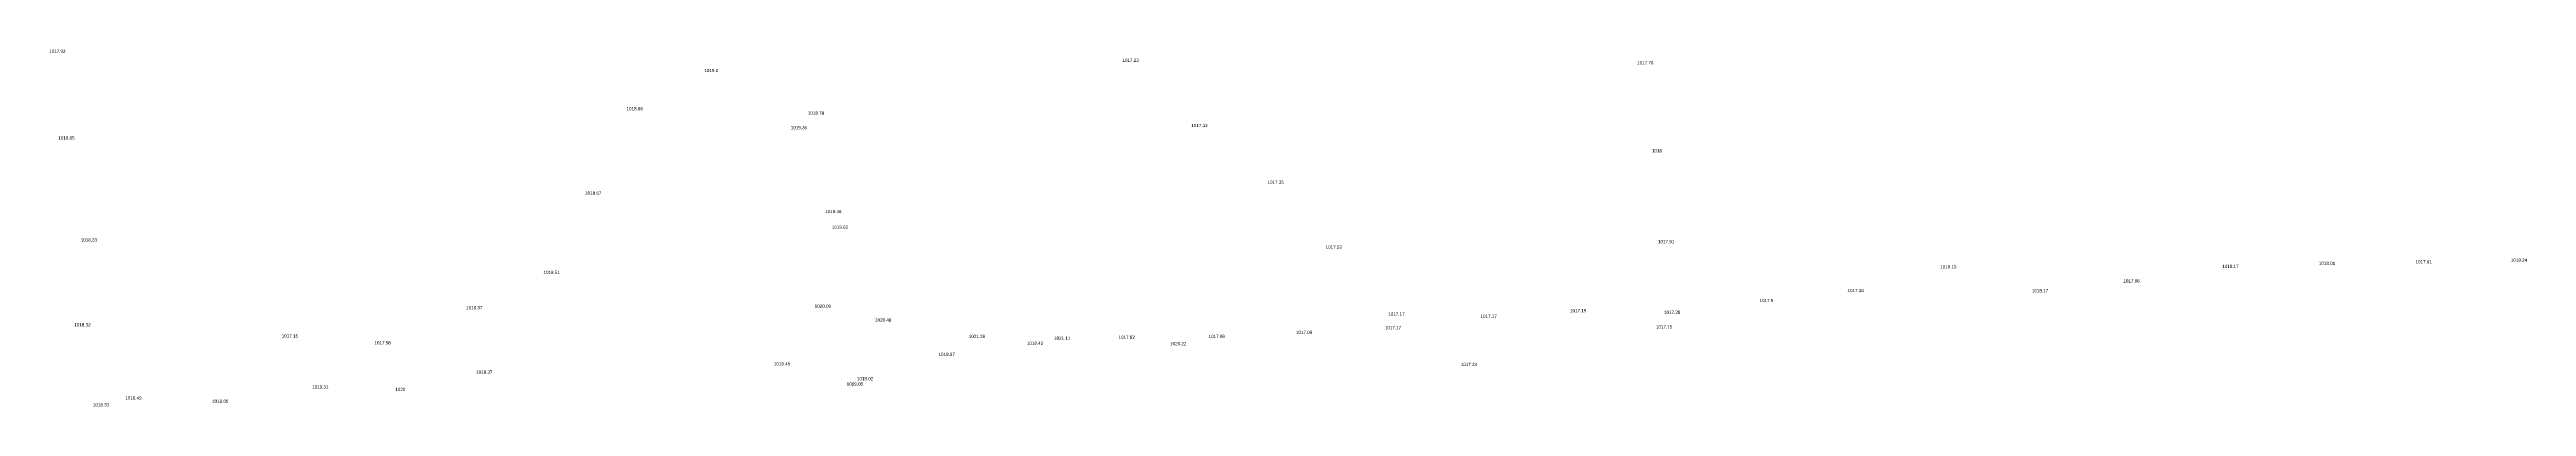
# Model space of a CAD drawing. Header units: inches. Extents: x 628884 to 629912, y 4519174 to 4520145.
# Drawn here: x 629300.8 to 629452.5, y 4519910.6 to 4519932.4 of the extents above; entities that cross this region are included whole.
import ezdxf

# ---------------------------------------------------------------- set-up
doc = ezdxf.new("R2010")
doc.units = ezdxf.units.IN
doc.header["$MEASUREMENT"] = 0

msp = doc.modelspace()

# ---------------------------------------------------------------- texts
for s, p in [('1017.92', (629300.73, 4519932.22, 1017.92)), ('1019.1', (629340.88, 4519931.04, 1019.1)), ('1017.23', (629366.5, 4519931.67, 1017.23)), ('1017.76', (629398.04, 4519931.51, 1017.76)), ('1018.96', (629336.11, 4519928.7, 1018.96)), ('1019.36', (629346.17, 4519927.54, 1019.36)), ('1018.78', (629347.22, 4519928.43, 1018.78)), ('1017.32', (629370.72, 4519927.67, 1017.32)), ('1018.05', (629301.29, 4519926.91, 1018.05)), ('1018', (629398.95, 4519926.12, 1018)), ('1017.35', (629375.39, 4519924.2, 1017.35)), ('1018.67', (629333.57, 4519923.53, 1018.67)), ('1019.46', (629348.28, 4519922.4, 1019.46)), ('1019.62', (629348.69, 4519921.44, 1019.62)), ('1018.33', (629302.66, 4519920.66, 1018.33)), ('1017.53', (629378.95, 4519920.22, 1017.53)), ('1017.91', (629399.32, 4519920.55, 1017.91)), ('1018.51', (629331.02, 4519918.67, 1018.51)), ('1018.15', (629416.61, 4519919.01, 1018.15)), ('1017.86', (629427.84, 4519918.15, 1017.86)), ('1018.17', (629433.9, 4519919.04, 1018.17)), ('1018.01', (629439.82, 4519919.23, 1018.01)), ('1017.91', (629445.74, 4519919.32, 1017.91)), ('1018.24', (629451.58, 4519919.42, 1018.24)), ('1020.09', (629347.64, 4519916.6, 1020.09)), ('1017.5', (629405.54, 4519916.95, 1017.5)), ('1017.38', (629410.93, 4519917.56, 1017.38)), ('1018.17', (629422.23, 4519917.55, 1018.17)), ('1018.32', (629302.27, 4519915.46, 1018.32)), ('1018.37', (629326.28, 4519916.51, 1018.37)), ('1020.48', (629351.34, 4519915.75, 1020.48)), ('1017.17', (629382.58, 4519915.29, 1017.17)), ('1017.17', (629382.79, 4519916.12, 1017.17)), ('1017.17', (629388.44, 4519915.98, 1017.17)), ('1017.19', (629393.93, 4519916.33, 1017.19)), ('1017.75', (629399.19, 4519915.33, 1017.75)), ('1017.38', (629399.69, 4519916.23, 1017.38)), ('1017.15', (629314.98, 4519914.77, 1017.15)), ('1017.58', (629320.66, 4519914.36, 1017.58)), ('1018.37', (629355.23, 4519913.65, 1018.37)), ('1021.28', (629357.08, 4519914.75, 1021.28)), ('1018.42', (629360.64, 4519914.33, 1018.42)), ('1021.11', (629362.31, 4519914.64, 1021.11)), ('1017.82', (629366.26, 4519914.7, 1017.82)), ('1020.22', (629369.42, 4519914.31, 1020.22)), ('1017.09', (629371.78, 4519914.75, 1017.09)), ('1017.09', (629377.13, 4519915, 1017.09)), ('1018.37', (629326.89, 4519912.56, 1018.37)), ('1019.45', (629345.14, 4519913.07, 1019.45)), ('1019.02', (629350.23, 4519912.16, 1019.02)), ('1017.24', (629387.24, 4519913.03, 1017.24)), ('1018.33', (629303.41, 4519910.56, 1018.33)), ('1018.49', (629305.39, 4519910.98, 1018.49)), ('1018.65', (629310.71, 4519910.78, 1018.65)), ('1019.31', (629316.85, 4519911.65, 1019.31)), ('1020', (629321.94, 4519911.5, 1020)), ('1019.08', (629349.6, 4519911.83, 1019.08))]:
    msp.add_text(s, height=0.2).set_placement(p)

doc.saveas('drawing.dxf')
